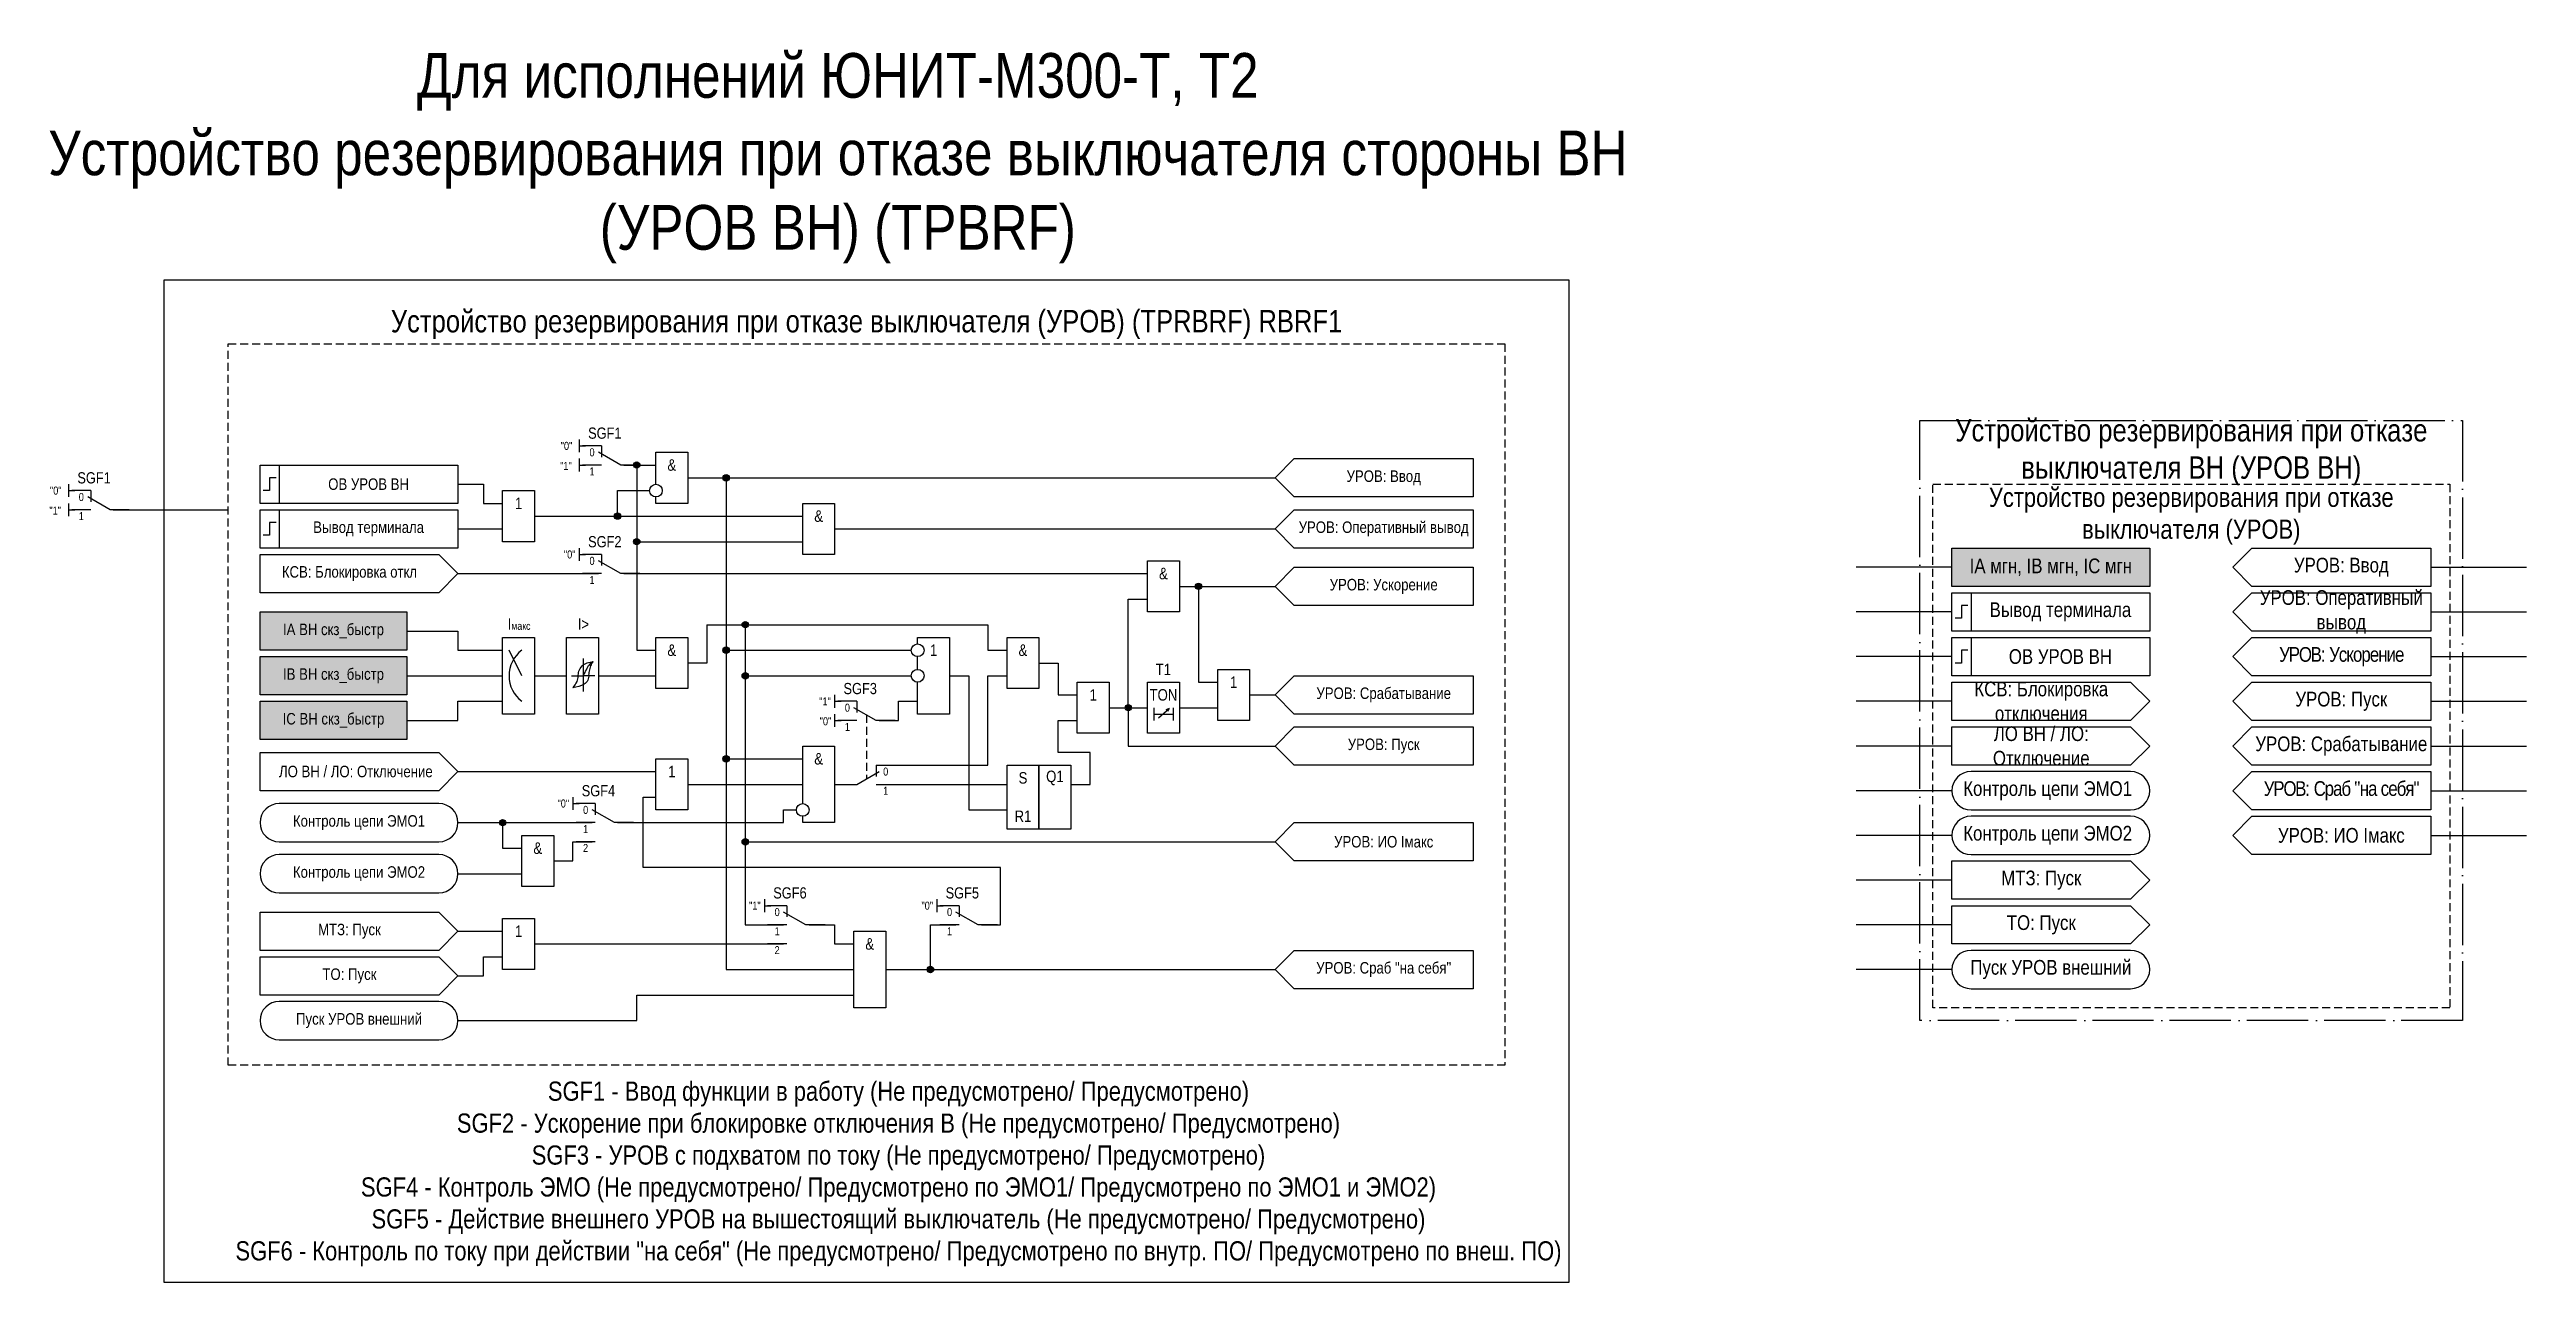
# Model space of a CAD drawing. Header units: millimetres. Extents: x -1056 to 370, y -6 to 187.
# Drawn here: x -18 to 370, y -6 to 187.1 of the extents above; entities that cross this region are included whole.
import ezdxf
from ezdxf.enums import TextEntityAlignment as Align

# ---------------------------------------------------------------- set-up
doc = ezdxf.new("R2010")
doc.units = ezdxf.units.MM
doc.linetypes.add('ACAD_ISO04W100', pattern=[30, 24, -3, 0, -3])
doc.linetypes.add('штриховая2', pattern=[0.375, 0.25, -0.125])
doc.layers.add('TEXT', color=7, linetype='Continuous', lineweight=25)
doc.layers.add('Основная', color=7, linetype='Continuous')
doc.styles.add('1.8_Gost_RD', font='ARIALN.TTF', dxfattribs={"height": 1.8})
doc.styles.add('2.5_Gost_RD', font='ARIALN.TTF', dxfattribs={"height": 2.5})
doc.styles.add('3.5_Gost_RD', font='ARIALN.TTF', dxfattribs={"height": 3.5})
doc.styles.add('Вывод', font='ARIALN.TTF', dxfattribs={"height": 2.5})
doc.styles.add('Компонент', font='ARIALN.TTF', dxfattribs={"height": 3.5})

msp = doc.modelspace()

# ---------------------------------------------------------------- texts
at = {"color": 30, "ltscale": 100, "attachment_point": 5, "style": '3.5_Gost_RD'}
for s, insert, char_height, width in [('{\\C4;Для исполнений ЮНИТ-М300-Т, Т2}', (105.5, 182), 7, 254.6227), ('{\\C3;Устройство резервирования при отказе выключателя стороны ВН (УРОВ ВН) (TPBRF)}', (105.5, 164), 7, 254.6227), ('Устройство резервирования при отказе выключателя (УРОВ) (TPRBRF) {\\C6;RBRF1}', (110, 144), 3.5, 200), ('SGF1 - Ввод функции в работу (Не предусмотрено/ Предусмотрено)\\PSGF2 - Ускорение при блокировке отключения В (Не предусмотрено/ Предусмотрено)\\PSGF3 - УРОВ с подхватом по току (Не предусмотрено/ Предусмотрено)\\PSGF4 - Контроль ЭМО (Не предусмотрено/ Предусмотрено по ЭМО1/ Предусмотрено по ЭМО1 и ЭМО2)\\PSGF5 - Действие внешнего УРОВ на вышестоящий выключатель (Не предусмотрено/ Предусмотрено)\\PSGF6 - Контроль по току при действии "на себя" (Не предусмотрено/ Предусмотрено по внутр. ПО/ Предусмотрено по внеш. ПО)', (115, 11), 3, 210)]:
    msp.add_mtext(s, dxfattribs=dict(at, insert=insert, char_height=char_height, width=width))
at = {"color": 30, "ltscale": 100, "true_color": 0xef8637, "attachment_point": 5, "style": '3.5_Gost_RD'}
for s, insert, char_height, width in [('Устройство резервирования при отказе выключателя ВН (УРОВ ВН)', (317.5, 124), 3.5, 85), ('Устройство резервирования при отказе выключателя (УРОВ)', (317.5, 114), 3, 81)]:
    msp.add_mtext(s, dxfattribs=dict(at, insert=insert, char_height=char_height, width=width))
at = {"ltscale": 100, "char_height": 1.25, "attachment_point": 1, "style": '3.5_Gost_RD'}
for s, insert in [('"1"', (62, 122.5)), ('\\pi0.1597;"0"', (102.5, 82.5)), ('2', (65.59, 62.66)), ('2', (95.59, 46.66))]:
    msp.add_mtext_dynamic_manual_height_columns(s, width=2, gutter_width=17.5, heights=[0], dxfattribs=dict(at, insert=insert))
at = {"ltscale": 100, "attachment_point": 5}
for s, insert, char_height, width, style in [('&', (79.5, 122), 1.8, 5, '2.5_Gost_RD'), ('1', (55.5, 116), 1.8, 5, '2.5_Gost_RD'), ('&', (102.5, 114), 1.8, 5, '2.5_Gost_RD'), ('&', (156.5, 105), 1.8, 5, '2.5_Gost_RD'), ('УРОВ: Ввод', (341, 106), 2.3, 28, '2.5_Gost_RD'), ('УРОВ: Оперативный вывод', (341, 99), 2.3, 28, '2.5_Gost_RD'), ('{\\C7;IA ВН скз_быстр}', (26.5, 96), 1.8, 23, '1.8_Gost_RD'), ('&', (79.5, 93), 1.8, 5, '2.5_Gost_RD'), ('1', (120.5, 93), 1.8, 5, '2.5_Gost_RD'), ('&', (134.5, 93), 1.8, 5, '2.5_Gost_RD'), ('{\\T0.9;УРОВ: Ускорение}', (341, 92), 2.3, 28, '2.5_Gost_RD'), ('{\\C7;IB ВН скз_быстр}', (26.5, 89), 1.8, 23, '1.8_Gost_RD'), ('T1', (156.5, 90), 1.8, 5, '2.5_Gost_RD'), ('1', (145.5, 86), 1.8, 5, '2.5_Gost_RD'), ('TON', (156.5, 86), 1.8, 5, '2.5_Gost_RD'), ('1', (167.5, 88), 1.8, 5, '2.5_Gost_RD'), ('УРОВ: Пуск', (341, 85), 2.3, 28, '2.5_Gost_RD'), ('{\\C7;IC ВН скз_быстр}', (26.5, 82), 1.8, 23, '1.8_Gost_RD'), ('УРОВ: Срабатывание', (341, 78), 2.3, 28, '2.5_Gost_RD'), ('1', (79.5, 74), 1.8, 5, '2.5_Gost_RD'), ('&', (102.5, 76), 1.8, 5, '2.5_Gost_RD'), ('S', (134.5, 73), 1.8, 5, '2.5_Gost_RD'), ('Q1', (139.5, 73), 1.8, 5, '2.5_Gost_RD'), ('{\\T0.9;УРОВ: Сраб "на себя"}', (341, 71), 2.3, 28, '2.5_Gost_RD'), ('R1', (134.5, 67), 1.8, 5, '2.5_Gost_RD'), ('&', (58.5, 62), 1.8, 5, '2.5_Gost_RD'), ('1', (55.5, 49), 1.8, 5, '2.5_Gost_RD'), ('&', (110.5, 47), 1.8, 5, '2.5_Gost_RD')]:
    msp.add_mtext(s, dxfattribs=dict(at, insert=insert, char_height=char_height, width=width, style=style))
at = {"color": 6, "ltscale": 100, "insert": (-18, 115.5), "char_height": 1.25, "attachment_point": 1, "style": '3.5_Gost_RD'}
msp.add_mtext_dynamic_manual_height_columns('"1"', width=2, gutter_width=17.5, heights=[0], dxfattribs=at)
at = {"color": 7, "ltscale": 100, "char_height": 1.8, "attachment_point": 1, "style": '1.8_Gost_RD'}
for s, insert in [('\\pi2.7859;I{\\H0.66667x;макс}', (51, 98)), ('\\pi4.7676;I>', (60, 98))]:
    msp.add_mtext_dynamic_manual_height_columns(s, width=11, gutter_width=17.5, heights=[0], dxfattribs=dict(at, insert=insert))
at = {"layer": 'TEXT', "ltscale": 100, "attachment_point": 5, "style": '2.5_Gost_RD'}
for s, insert, char_height, width in [('УРОВ: Ввод', (191, 120), 1.8, 28), ('ОВ УРОВ ВН', (32, 119), 1.8, 28), ('Вывод терминала', (32, 112), 1.8, 28), ('УРОВ: Оперативный вывод', (191, 112), 1.8, 28), ('КСВ: Блокировка откл', (29, 105), 1.8, 28), ('УРОВ: Ускорение', (191, 103), 1.8, 28), ('Вывод терминала', (297, 99), 2.3, 28), ('ОВ УРОВ ВН', (297, 92), 2.3, 28), ('УРОВ: Срабатывание', (191, 86), 1.8, 28), ('КСВ: Блокировка отключения', (294, 85), 2.3, 28), ('{\\C256;УРОВ: Пуск}', (191, 78), 1.8, 28), ('ЛО ВН / ЛО: Отключение', (294, 78), 2.3, 28), ('ЛО ВН / ЛО: Отключение', (30, 74), 1.8, 28), ('Контроль цепи ЭМО1', (295, 71), 2.3, 28), ('Контроль цепи ЭМО1', (30.5, 66), 1.8, 28), ('{\\C256;УРОВ: ИО Iмакс}', (191, 63), 1.8, 28), ('Контроль цепи ЭМО2', (295, 64), 2.3, 28), ('УРОВ: ИО Iмакс', (341, 64), 2.3, 28), ('Контроль цепи ЭМО2', (30.5, 58), 1.8, 28), ('МТЗ: Пуск', (294, 57), 2.3, 28), ('ТО: Пуск', (294, 50), 2.3, 28), ('МТЗ: Пуск', (29, 49), 1.8, 28), ('ТО: Пуск', (29, 42), 1.8, 28), ('УРОВ: Сраб "на себя"', (191, 43), 1.8, 28), ('Пуск УРОВ внешний', (295.5, 43), 2.3, 31), ('Пуск УРОВ внешний', (30.5, 35), 1.8, 28)]:
    msp.add_mtext(s, dxfattribs=dict(at, insert=insert, char_height=char_height, width=width))
at = {"layer": 'TEXT', "color": 0, "ltscale": 100, "insert": (295.5, 106), "char_height": 2.3, "width": 31, "attachment_point": 5, "style": '2.5_Gost_RD'}
msp.add_mtext('{\\C256;IA мгн, IB мгн, IC мгн}', dxfattribs=at)

# ---------------------------------------------------------------- blocks, each defined once
blk = doc.blocks.new('Точка')
at = {"ltscale": 100}
h = blk.add_hatch(color=256, dxfattribs=at)
h.dxf.hatch_style = 1
edge = h.paths.add_edge_path()
edge.add_arc((0, 0), 0.5, 0, 360)
blk.add_circle((0, 0), 0.5, dxfattribs=at)
blk = doc.blocks.new('*U79')
at = {"layer": 'Основная', "color": 0}
blk.add_line((0, 0), (7, 4), dxfattribs=at)
at = {"layer": 'Основная', "ltscale": 0.35}
blk.add_line((6, 6), (6, 2.5), dxfattribs=at)
blk = doc.blocks.new('*U81')
at = {"layer": 'Основная', "color": 0}
for p, q in [((-3, 6), (-9, 6)), ((-3, 0), (-9, 0)), ((9, 0), (3, 0))]:
    blk.add_line(p, q, dxfattribs=at)
at = {"layer": 'Основная', "ltscale": 0.25, "xscale": -1}
blk.add_blockref('*U79', (3, 0), dxfattribs=at)
at = {"layer": 'Основная'}
for tag, height, style, p in [('ОУ', 3.5, 'Компонент', (-2, 10)), ('В1', 2.5, 'Вывод', (-14, 6)), ('В2', 2.5, 'Вывод', (-6, 4)), ('В3', 2.5, 'Вывод', (-6, -2))]:
    blk.add_attdef(tag, text='', height=height, dxfattribs=dict(at, style=style)).set_placement(p, align=Align.MIDDLE_CENTER)
blk = doc.blocks.new('*U90')
at = {"layer": 'Основная', "color": 0}
for p, q in [((-3, 6), (-9, 6)), ((-3, 0), (-9, 0)), ((9, 0), (3, 0))]:
    blk.add_line(p, q, dxfattribs=at)
at = {"layer": 'Основная', "ltscale": 0.25, "xscale": -1}
blk.add_blockref('*U79', (3, 0), dxfattribs=at)
at = {"layer": 'Основная'}
for tag, height, style, p in [('ОУ', 3.5, 'Компонент', (-2, 10)), ('В1', 2.5, 'Вывод', (-13, 6)), ('В2', 2.5, 'Вывод', (-6, 4)), ('В3', 2.5, 'Вывод', (-6, -2))]:
    blk.add_attdef(tag, text='', height=height, dxfattribs=dict(at, style=style)).set_placement(p, align=Align.MIDDLE_CENTER)
blk = doc.blocks.new('*U91')
at = {"layer": 'Основная', "color": 0}
for p, q in [((-9, 0), (-3, 0)), ((3, 6), (9, 6)), ((3, 0), (9, 0))]:
    blk.add_line(p, q, dxfattribs=at)
at = {"layer": 'Основная', "ltscale": 0.25}
blk.add_blockref('*U79', (-3, 0), dxfattribs=at)
at = {"layer": 'Основная'}
for tag, height, style, p in [('ОУ', 3.5, 'Компонент', (2, 10)), ('В2', 2.5, 'Вывод', (6, 4)), ('В1', 2.5, 'Вывод', (13, 6)), ('В3', 2.5, 'Вывод', (6, -2))]:
    blk.add_attdef(tag, text='', height=height, dxfattribs=dict(at, style=style)).set_placement(p, align=Align.MIDDLE_CENTER)

# ---------------------------------------------------------------- hatches: boundary and pattern name
at = {"ltscale": 100, "true_color": 0xef8637}
h = msp.add_hatch(color=30, dxfattribs=at)
h.dxf.hatch_style = 1
h.paths.add_polyline_path([(280, 109), (311, 109), (311, 103), (280, 103)])
at = {"ltscale": 100, "true_color": 0x6bffb3}
h = msp.add_hatch(color=111, dxfattribs=at)
h.dxf.hatch_style = 1
h.paths.add_polyline_path([(15, 99), (38, 99), (38, 93), (15, 93)])
h = msp.add_hatch(color=111, dxfattribs=at)
h.dxf.hatch_style = 1
h.paths.add_polyline_path([(15, 92), (38, 92), (38, 86), (15, 86)])
h = msp.add_hatch(color=111, dxfattribs=at)
h.dxf.hatch_style = 1
h.paths.add_polyline_path([(15, 85), (38, 85), (38, 79), (15, 79)])

# ---------------------------------------------------------------- linework, layer by layer
at = {"ltscale": 100}
for p, q in [((65, 126), (65, 124)), ((65, 125), (66, 125)), ((65, 123), (65, 121)), ((65, 122), (66, 122)), ((68, 122), (67, 122)), ((65, 109), (65, 107)), ((65, 108), (66, 108)), ((280, 106), (265, 106)), ((355, 106), (370, 106)), ((280, 99), (265, 99)), ((355, 99), (370, 99)), ((280, 92), (265, 92)), ((355, 92), (370, 92)), ((105, 86), (105, 84)), ((105, 85), (106, 85)), ((105, 83), (105, 81)), ((105, 82), (106, 82)), ((280, 85), (265, 85)), ((355, 85), (370, 85)), ((280, 78), (265, 78)), ((355, 78), (370, 78)), ((64, 70), (64, 68)), ((280, 71), (265, 71)), ((355, 71), (370, 71)), ((64, 69), (65, 69)), ((67.5, 63), (64.5, 63)), ((280, 64), (265, 64)), ((355, 64), (370, 64)), ((280, 57), (265, 57)), ((94, 54), (94, 52)), ((94, 53), (95, 53)), ((121, 54), (121, 52)), ((121, 53), (122, 53)), ((97.5, 47), (94.5, 47)), ((280, 50), (265, 50)), ((280, 43), (265, 43))]:
    msp.add_line(p, q, dxfattribs=at)
at = {"color": 6, "ltscale": 100}
for p, q in [((-15, 119), (-15, 117)), ((-15, 118), (-14, 118)), ((-15, 116), (-15, 114)), ((-15, 115), (-14, 115))]:
    msp.add_line(p, q, dxfattribs=at)
at = {"color": 7, "ltscale": 100}
for p, q in [((56, 89), (54, 93)), ((63.79, 89), (65.6, 89)), ((67.42, 89), (65.6, 89)), ((155.71, 82.4), (157.38, 83.88)), ((157.38, 83.88), (156.86, 83.66)), ((157.38, 83.88), (157.12, 83.42))]:
    msp.add_line(p, q, dxfattribs=at)
msp.add_line((65.6, 91.72), (65.6, 86.52))
at = {"linetype": 'штриховая2', "ltscale": 5}
msp.add_line((110, 82.86), (110, 72.86), dxfattribs=at)
at = {"color": 3, "ltscale": 100}
msp.add_lwpolyline([(0, 151), (220, 151), (220, -6), (0, -6)], close=True, dxfattribs=at)
at = {"linetype": 'штриховая2', "ltscale": 5}
for points in [[(10, 141), (210, 141), (210, 28), (10, 28)], [(277, 119), (358, 119), (358, 37), (277, 37)]]:
    msp.add_lwpolyline(points, close=True, dxfattribs=at)
at = {"color": 251, "linetype": 'ACAD_ISO04W100', "lineweight": 30, "ltscale": 0.4, "true_color": 0x58595b}
msp.add_lwpolyline([(275, 129), (360, 129), (360, 35), (275, 35)], close=True, dxfattribs=at)
at = {"ltscale": 100}
for points in [[(15, 122), (18, 122), (18, 116), (15, 116)], [(15, 122), (46, 122), (46, 116), (15, 116)], [(53, 118), (58, 118), (58, 110), (53, 110)], [(15, 115), (46, 115), (46, 109), (15, 109)], [(15, 115), (18, 115), (18, 109), (15, 109)], [(100, 116), (105, 116), (105, 108), (100, 108)], [(280, 109), (311, 109), (311, 103), (280, 103)], [(327, 109), (355, 109), (355, 103), (327, 103), (324, 106)], [(154, 107), (159, 107), (159, 99), (154, 99)], [(280, 102), (283, 102), (283, 96), (280, 96)], [(280, 102), (311, 102), (311, 96), (280, 96)], [(327, 102), (355, 102), (355, 96), (327, 96), (324, 99)], [(15, 99), (38, 99), (38, 93), (15, 93)], [(53, 95), (58, 95), (58, 83), (53, 83)], [(63, 95), (68, 95), (68, 83), (63, 83)], [(77, 95), (82, 95), (82, 87), (77, 87)], [(132, 95), (137, 95), (137, 87), (132, 87)], [(280, 95), (311, 95), (311, 89), (280, 89)], [(280, 95), (283, 95), (283, 89), (280, 89)], [(327, 95), (355, 95), (355, 89), (327, 89), (324, 92)], [(15, 92), (38, 92), (38, 86), (15, 86)], [(165, 90), (170, 90), (170, 82), (165, 82)], [(143, 88), (148, 88), (148, 80), (143, 80)], [(154, 88), (159, 88), (159, 80), (154, 80)], [(327, 88), (355, 88), (355, 82), (327, 82), (324, 85)], [(15, 85), (38, 85), (38, 79), (15, 79)], [(327, 81), (355, 81), (355, 75), (327, 75), (324, 78)], [(77, 76), (82, 76), (82, 68), (77, 68)], [(132, 75), (137, 75), (137, 65), (132, 65)], [(137, 75), (142, 75), (142, 65), (137, 65)], [(327, 74), (355, 74), (355, 68), (327, 68), (324, 71)], [(327, 67), (355, 67), (355, 61), (327, 61), (324, 64)], [(56, 64), (61, 64), (61, 56), (56, 56)], [(53, 51), (58, 51), (58, 43), (53, 43)]]:
    msp.add_lwpolyline(points, close=True, dxfattribs=at)
for points in [[(72, 122), (77, 122)], [(72, 122), (74, 122), (74, 93), (77, 93)], [(72, 122), (74, 122), (74, 110), (100, 110)], [(72, 122), (74, 122), (74, 93), (77, 93)], [(77, 119), (77, 124), (82, 124), (82, 116), (77, 116), (77, 117)], [(46, 119), (50, 119), (50, 116), (53, 116)], [(58, 114), (71, 114), (71, 118), (76, 118)], [(82, 120), (174, 120)], [(82, 120), (88, 120), (88, 76), (100, 76)], [(82, 120), (88, 120), (88, 93), (117, 93)], [(82, 120), (88, 120), (88, 43), (108, 43)], [(58, 114), (100, 114)], [(46, 112), (53, 112)], [(105, 112), (174, 112)], [(15, 108), (43, 108), (46, 105), (43, 102), (15, 102), (15, 108)], [(46, 105), (68, 105)], [(72, 105), (154, 105)], [(148, 84), (151, 84), (151, 101), (154, 101)], [(159, 103), (174, 103)], [(159, 103), (162, 103), (162, 88), (165, 88)], [(85, 97), (85, 91), (82, 91)], [(85, 97), (91, 97), (91, 97), (129, 97), (129, 93), (132, 93)], [(85, 97), (91, 97), (91, 63), (174, 63)], [(85, 97), (91, 97), (91, 50), (97, 50)], [(38, 96), (46, 96), (46, 93), (53, 93)], [(118, 94), (118, 95), (123, 95), (123, 83), (118, 83), (118, 88)], [(118, 90), (118, 92)], [(137, 91), (140, 91), (140, 86), (143, 86)], [(38, 89), (53, 89)], [(58, 89), (63, 89)], [(68, 89), (77, 89)], [(91, 89), (117, 89)], [(112, 75), (129, 75), (129, 89), (132, 89)], [(123, 89), (126, 89), (126, 68), (132, 68)], [(170, 86), (174, 86)], [(280, 88), (308, 88), (311, 85), (308, 82), (280, 82), (280, 88)], [(38, 82), (46, 82), (46, 85), (53, 85)], [(112, 82), (115, 82), (115, 85), (118, 85)], [(142, 72), (145, 72), (145, 77), (140, 77), (140, 82), (143, 82)], [(148, 84), (154, 84)], [(148, 84), (151, 84), (151, 78), (174, 78)], [(155, 84), (155, 82)], [(155, 83), (158, 83)], [(158, 84), (158, 82)], [(159, 84), (165, 84)], [(100, 69), (100, 78), (105, 78), (105, 66), (100, 66), (100, 67)], [(280, 81), (308, 81), (311, 78), (308, 75), (280, 75), (280, 81)], [(46, 74), (77, 74)], [(128, 50), (131, 50), (131, 59), (75, 59), (75, 70), (77, 70)], [(82, 72), (100, 72)], [(105, 72), (108, 72)], [(112, 72), (132, 72)], [(46, 66), (67, 66)], [(46, 66), (53, 66), (53, 62), (56, 62)], [(71, 66), (97, 66), (97, 68), (99, 68)], [(61, 60), (64, 60), (64, 63), (67, 63)], [(280, 60), (308, 60), (311, 57), (308, 54), (280, 54), (280, 60)], [(46, 58), (56, 58)], [(280, 53), (308, 53), (311, 50), (308, 47), (280, 47), (280, 53)], [(46, 49), (53, 49)], [(58, 47), (97, 47)], [(101, 50), (105, 50), (105, 47), (108, 47)], [(108, 42), (108, 49), (113, 49), (113, 37), (108, 37), (108, 42)], [(113, 43), (120, 43), (120, 50), (124, 50)], [(46, 42), (50, 42), (50, 45), (53, 45)], [(113, 43), (174, 43)], [(46, 35), (74, 35), (74, 39), (108, 39)]]:
    msp.add_lwpolyline(points, dxfattribs=at)
at = {"lineweight": 30, "ltscale": 100}
for points in [[(17.5, 120), (16.5, 120), (16.5, 118), (15.5, 118)], [(17.5, 113), (16.5, 113), (16.5, 111), (15.5, 111)], [(282.5, 100), (281.5, 100), (281.5, 98), (280.5, 98)], [(282.5, 93), (281.5, 93), (281.5, 91), (280.5, 91)]]:
    msp.add_lwpolyline(points, dxfattribs=at)
at = {"color": 6, "ltscale": 100}
msp.add_lwpolyline([(-8, 115), (10, 115)], dxfattribs=at)
at = {"ltscale": 100}
for points in [[(283, 68), (308, 68, 1), (308, 74), (283, 74, 1)], [(283, 61), (308, 61, 1), (308, 67), (283, 67, 1)], [(283, 40), (308, 40, 1), (308, 46), (283, 46, 1)]]:
    msp.add_lwpolyline(points, format="xyb", close=True, dxfattribs=at)
for centre in [(77, 118), (118, 89)]:
    msp.add_circle(centre, 1)
for centre in [(118, 93), (100, 68)]:
    msp.add_circle(centre, 1, dxfattribs=at)
at = {"color": 7, "ltscale": 100}
msp.add_arc((59, 89), 5, 126.8699, 233.1301, dxfattribs=at)
for points in [[(64.8, 88.92), (64.95, 89.71), (65.44, 90.54), (67.2, 91.26)], [(65.6, 89), (66, 89.72), (66.47, 90.6), (67.2, 91.26)], [(66.48, 88.92), (66.6, 89.71), (66.81, 90.54), (67.2, 91.26)], [(64.8, 88.92), (64.6, 88.13), (64, 87.12)], [(66.48, 88.92), (66.25, 88.13), (65.76, 87.67), (64, 87.12)]]:
    msp.add_spline(points, degree=3)
at = {"layer": 'TEXT', "ltscale": 100}
for points in [[(205, 123), (205, 117), (177, 117), (174, 120), (177, 123)], [(205, 115), (205, 109), (177, 109), (174, 112), (177, 115)], [(177, 106), (205, 106), (205, 100), (177, 100), (174, 103)], [(177, 89), (205, 89), (205, 83), (177, 83), (174, 86)], [(177, 81), (205, 81), (205, 75), (177, 75), (174, 78)], [(177, 66), (205, 66), (205, 60), (177, 60), (174, 63)], [(177, 46), (205, 46), (205, 40), (177, 40), (174, 43)]]:
    msp.add_lwpolyline(points, close=True, dxfattribs=at)
for points in [[(15, 77), (43, 77), (46, 74), (43, 71), (15, 71), (15, 77)], [(15, 52), (43, 52), (46, 49), (43, 46), (15, 46), (15, 52)], [(15, 45), (43, 45), (46, 42), (43, 39), (15, 39), (15, 45)]]:
    msp.add_lwpolyline(points, dxfattribs=at)
for points in [[(18, 63), (43, 63, 1), (43, 69), (18, 69, 1)], [(18, 55), (43, 55, 1), (43, 61), (18, 61, 1)], [(18, 32), (43, 32, 1), (43, 38), (18, 38, 1)]]:
    msp.add_lwpolyline(points, format="xyb", close=True, dxfattribs=at)

# ---------------------------------------------------------------- block references
at = {"ltscale": 100}
for p in [(74, 122), (88, 120), (71, 114), (74, 110), (162, 103), (91, 97), (88, 93), (91, 89), (151, 84), (88, 76), (53, 66), (91, 63), (120, 43)]:
    msp.add_blockref('Точка', p, dxfattribs=at)
at = {"layer": 'Основная', "ltscale": 0.25, "xscale": 0.5, "yscale": 0.5, "zscale": 0.5}
for name, p, values in [('*U81', (70, 122), {'ОУ': 'SGF1', 'В1': '"0"', 'В2': '0', 'В3': '1'}), ('*U90', (70, 105), {'ОУ': 'SGF2', 'В1': '"0"', 'В2': '0', 'В3': '1'}), ('*U90', (110, 82), {'ОУ': 'SGF3', 'В1': '"1"', 'В2': '0', 'В3': '1'}), ('*U90', (69, 66), {'ОУ': 'SGF4', 'В1': '"0"', 'В2': '0', 'В3': '1'}), ('*U90', (99, 50), {'ОУ': 'SGF6', 'В1': '"1"', 'В2': '0', 'В3': '1'}), ('*U90', (126, 50), {'ОУ': 'SGF5', 'В1': '"0"', 'В2': '0', 'В3': '1'})]:
    msp.add_blockref(name, p, dxfattribs=at).add_auto_attribs(values)
at = {"layer": 'Основная', "color": 6, "ltscale": 0.25, "xscale": 0.5, "yscale": 0.5, "zscale": 0.5}
msp.add_blockref('*U81', (-10, 115), dxfattribs=at).add_auto_attribs({'ОУ': 'SGF1', 'В1': '"0"', 'В2': '0', 'В3': '1'})
at = {"layer": 'Основная', "ltscale": 0.25}
ref = msp.add_blockref('*U91', (110, 72), dxfattribs=dict(at, xscale=0.5, yscale=0.5, zscale=0.5))
ref.add_attrib('В2', '0', dxfattribs={"height": 1.25, "style": 'Вывод'}).set_placement((113, 74), align=Align.MIDDLE_CENTER)
ref.add_attrib('В3', '1', dxfattribs={"height": 1.25, "style": 'Вывод'}).set_placement((113, 71), align=Align.MIDDLE_CENTER)

msp.set_redraw_order([(e.dxf.handle, doc.entitydb.next_handle()) for e in msp.query("TEXT MTEXT ATTDEF DIMENSION ARC_DIMENSION")])  # texts and dimensions are drawn at this point

doc.saveas('drawing.dxf')
